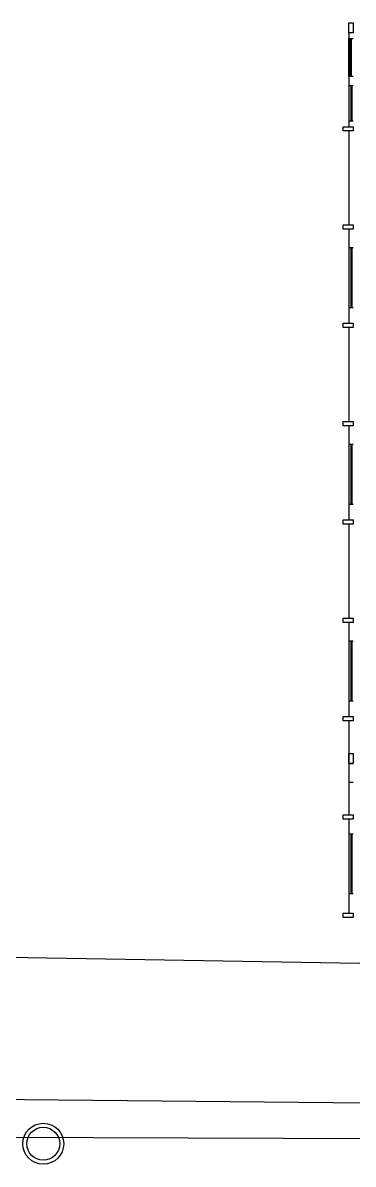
# Model space of a CAD drawing. Extents: x 196 to 641, y -49 to 322.
# Drawn here: x 254.3 to 271.9, y 218.6 to 279.3 of the extents above; entities that cross this region are included whole.
import ezdxf

# ---------------------------------------------------------------- set-up
doc = ezdxf.new("R2010")
doc.units = 0
doc.header["$MEASUREMENT"] = 0
doc.layers.add('_ARQ', color=5, linetype='Continuous')

msp = doc.modelspace()

# ---------------------------------------------------------------- linework, layer by layer
at = {"layer": '_ARQ'}
for p, q in [((271.67, 278.796), (271.67, 273.796)), ((271.696, 275.982), (271.899, 275.982)), ((271.781, 275.982), (271.781, 274.091)), ((271.834, 275.982), (271.834, 274.091)), ((271.899, 274.089), (271.696, 274.089)), ((271.67, 273.567), (271.67, 268.567)), ((271.67, 268.337), (271.67, 263.337)), ((271.696, 267.361), (271.899, 267.361)), ((271.781, 267.361), (271.781, 264.164)), ((271.834, 267.361), (271.834, 264.164)), ((271.899, 264.161), (271.696, 264.161)), ((271.67, 263.108), (271.67, 258.108)), ((271.67, 257.879), (271.67, 252.879)), ((271.696, 256.902), (271.899, 256.902)), ((271.781, 256.902), (271.781, 253.705)), ((271.834, 256.902), (271.834, 253.705)), ((271.899, 253.702), (271.696, 253.702)), ((271.67, 252.65), (271.67, 247.65)), ((271.67, 247.421), (271.67, 242.421)), ((271.696, 246.444), (271.899, 246.444)), ((271.781, 246.444), (271.781, 243.247)), ((271.834, 246.444), (271.834, 243.247)), ((271.899, 243.244), (271.696, 243.244)), ((271.67, 242.191), (271.67, 237.191)), ((271.67, 236.962), (271.67, 231.962)), ((271.696, 236.183), (271.899, 236.183)), ((271.781, 236.183), (271.781, 232.986)), ((271.834, 236.183), (271.834, 232.986)), ((271.899, 232.983), (271.696, 232.983)), ((226.878, 220.136), (351.714, 219.695))]:
    msp.add_line(p, q, dxfattribs=at)
at = {"layer": '_ARQ', "linetype": 'Continuous'}
for p, q in [((271.67, 278.49), (271.899, 278.49)), ((271.709, 276.49), (271.709, 278.49)), ((271.735, 276.49), (271.735, 278.49)), ((271.67, 276.49), (271.899, 276.49)), ((271.67, 239.926), (271.899, 239.926)), ((271.67, 238.926), (271.899, 238.926))]:
    msp.add_line(p, q, dxfattribs=at)
at = {"layer": '_ARQ'}
for points in [[(201.579, 230.511), (326.276, 228.371), (333.828, 275.218), (335.715, 290.82), (333.313, 306.079), (330.397, 310.365), (322.162, 313.451), (310.324, 313.451), (263.832, 313.451), (257.65, 316.473), (228.89, 318.627), (201.579, 313.501)], [(387.368, 220.739), (201.579, 222.541)]]:
    msp.add_lwpolyline(points, dxfattribs=at)
for points in [[(271.899, 279.32), (271.899, 278.796), (271.67, 278.796), (271.67, 279.32)], [(271.374, 273.796), (271.899, 273.796), (271.899, 273.567), (271.374, 273.567)], [(271.374, 268.567), (271.899, 268.567), (271.899, 268.337), (271.374, 268.337)], [(271.374, 263.337), (271.899, 263.337), (271.899, 263.108), (271.374, 263.108)], [(271.374, 258.108), (271.899, 258.108), (271.899, 257.879), (271.374, 257.879)], [(271.374, 252.879), (271.899, 252.879), (271.899, 252.65), (271.374, 252.65)], [(271.374, 247.65), (271.899, 247.65), (271.899, 247.421), (271.374, 247.421)], [(271.374, 242.421), (271.899, 242.421), (271.899, 242.191), (271.374, 242.191)], [(271.899, 240.451), (271.899, 239.926), (271.67, 239.926), (271.67, 240.451)], [(271.374, 237.191), (271.899, 237.191), (271.899, 236.962), (271.374, 236.962)], [(271.374, 231.962), (271.899, 231.962), (271.899, 231.733), (271.374, 231.733)]]:
    msp.add_lwpolyline(points, close=True, dxfattribs=at)
at = {"layer": '_ARQ', "linetype": 'Continuous'}
msp.add_lwpolyline([(271.67, 278.49), (271.784, 278.49), (271.784, 276.49), (271.67, 276.49)], close=True, dxfattribs=at)
at = {"layer": '_ARQ'}
for radius in [1.086, 0.878]:
    msp.add_circle((255.415, 219.695), radius, dxfattribs=at)

doc.saveas('drawing.dxf')
